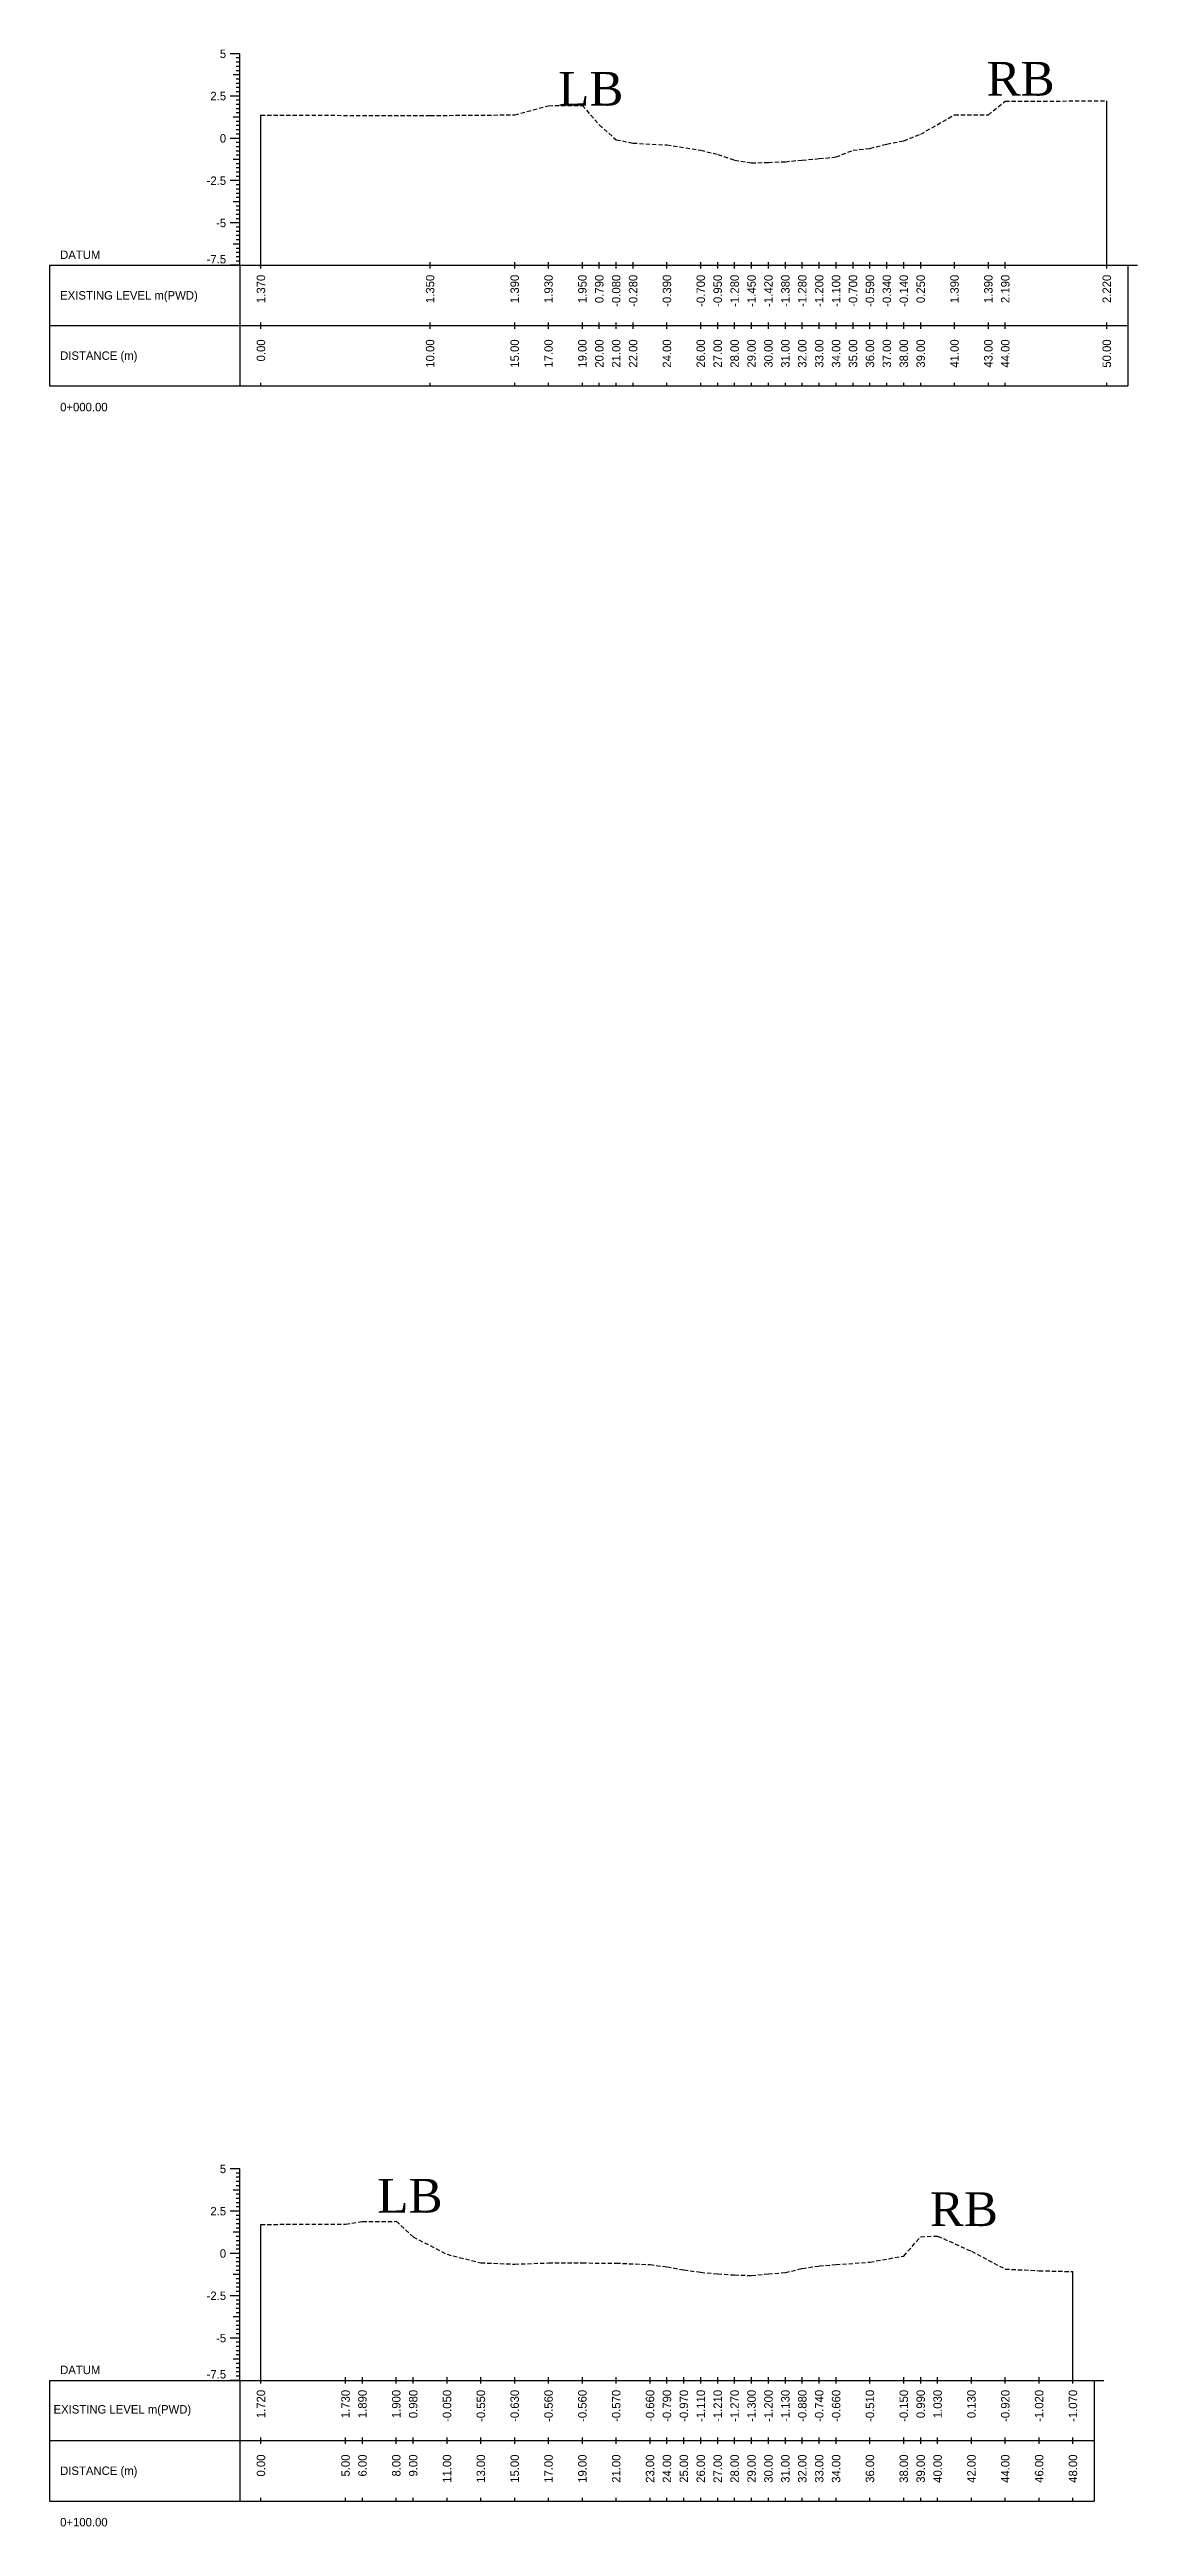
# Model space of a CAD drawing. Header units: inches. Extents: x 2917 to 4535, y -1482 to -1060.
# Drawn here: x 3147.8 to 3212.1, y -1232.3 to -1086 of the extents above; entities that cross this region are included whole.
import ezdxf
from ezdxf.enums import TextEntityAlignment as Align

# ---------------------------------------------------------------- set-up
doc = ezdxf.new("R2010")
doc.units = ezdxf.units.IN
doc.header["$MEASUREMENT"] = 0
doc.linetypes.add('HIDDEN', pattern=[0.375, 0.25, -0.125])
doc.layers.add('CS_Drawing', color=7, linetype='Continuous')
doc.layers.add('GL', color=3, linetype='HIDDEN')
doc.styles.add('romans', font='romans.shx')

msp = doc.modelspace()

# ---------------------------------------------------------------- texts
at = {"char_height": 2, "width": 27.1477, "attachment_point": 1, "style": 'romans'}
for s, insert in [('{\\fTimes New Roman|b0|i0|c0|p18;LB}', (3177.85, -1087.27)), ('{\\fTimes New Roman|b0|i0|c0|p18;RB}', (3203.17, -1086.68)), ('{\\fTimes New Roman|b0|i0|c0|p18;LB}', (3167.16, -1211.79)), ('{\\fTimes New Roman|b0|i0|c0|p18;RB}', (3199.82, -1212.58))]:
    msp.add_mtext(s, dxfattribs=dict(at, insert=insert))
at = {"layer": 'CS_Drawing'}
for s, p in [('5', (3158.22, -1086.2)), ('2.5', (3158.22, -1088.7)), ('0', (3158.22, -1091.2)), ('-2.5', (3158.22, -1093.7)), ('-5', (3158.22, -1096.2)), ('5', (3158.22, -1211.2)), ('2.5', (3158.22, -1213.7)), ('0', (3158.22, -1216.2)), ('-2.5', (3158.22, -1218.7)), ('-5', (3158.22, -1221.2))]:
    msp.add_text(s, height=0.5, dxfattribs=at).set_placement(p, align=Align.MIDDLE_RIGHT)
for s, p in [('DATUM', (3148.41, -1098.08)), ('EXISTING LEVEL m(PWD)', (3148.41, -1100.48)), ('DISTANCE (m)', (3148.41, -1104.04)), ('0+000.00', (3148.41, -1107.08)), ('DATUM', (3148.41, -1223.08)), ('EXISTING LEVEL m(PWD)', (3148.02, -1225.41)), ('DISTANCE (m)', (3148.41, -1229.04)), ('0+100.00', (3148.41, -1232.08))]:
    msp.add_text(s, height=0.5, dxfattribs=at).set_placement(p, align=Align.MIDDLE_LEFT)
for p in [(3158.22, -1098.59), (3158.22, -1223.59)]:
    msp.add_text('-7.5', height=0.5, dxfattribs=at).set_placement(p, align=Align.RIGHT)
for s, p in [('1.370', (3160.28, -1099.26)), ('1.350', (3170.28, -1099.26)), ('1.390', (3175.28, -1099.26)), ('1.930', (3177.28, -1099.26)), ('1.950', (3179.28, -1099.26)), ('0.790', (3180.28, -1099.26)), ('-0.080', (3181.28, -1099.26)), ('-0.280', (3182.28, -1099.26)), ('-0.390', (3184.28, -1099.26)), ('-0.700', (3186.28, -1099.26)), ('-0.950', (3187.28, -1099.26)), ('-1.280', (3188.28, -1099.26)), ('-1.450', (3189.28, -1099.26)), ('-1.420', (3190.28, -1099.26)), ('-1.380', (3191.28, -1099.26)), ('-1.280', (3192.28, -1099.26)), ('-1.200', (3193.28, -1099.26)), ('-1.100', (3194.28, -1099.26)), ('-0.700', (3195.28, -1099.26)), ('-0.590', (3196.28, -1099.26)), ('-0.340', (3197.28, -1099.26)), ('-0.140', (3198.28, -1099.26)), ('0.250', (3199.28, -1099.26)), ('1.390', (3201.28, -1099.26)), ('1.390', (3203.28, -1099.26)), ('2.190', (3204.28, -1099.26)), ('2.220', (3210.28, -1099.26)), ('0.00', (3160.28, -1103.08)), ('10.00', (3170.28, -1103.08)), ('15.00', (3175.28, -1103.08)), ('17.00', (3177.28, -1103.08)), ('19.00', (3179.28, -1103.08)), ('20.00', (3180.28, -1103.08)), ('21.00', (3181.28, -1103.08)), ('22.00', (3182.28, -1103.08)), ('24.00', (3184.28, -1103.08)), ('26.00', (3186.28, -1103.08)), ('27.00', (3187.28, -1103.08)), ('28.00', (3188.28, -1103.08)), ('29.00', (3189.28, -1103.08)), ('30.00', (3190.28, -1103.08)), ('31.00', (3191.28, -1103.08)), ('32.00', (3192.28, -1103.08)), ('33.00', (3193.28, -1103.08)), ('34.00', (3194.28, -1103.08)), ('35.00', (3195.28, -1103.08)), ('36.00', (3196.28, -1103.08)), ('37.00', (3197.28, -1103.08)), ('38.00', (3198.28, -1103.08)), ('39.00', (3199.28, -1103.08)), ('41.00', (3201.28, -1103.08)), ('43.00', (3203.28, -1103.08)), ('44.00', (3204.28, -1103.08)), ('50.00', (3210.28, -1103.08)), ('1.720', (3160.28, -1224.26)), ('1.730', (3165.28, -1224.26)), ('1.890', (3166.28, -1224.26)), ('1.900', (3168.28, -1224.26)), ('0.980', (3169.28, -1224.26)), ('-0.050', (3171.28, -1224.26)), ('-0.550', (3173.28, -1224.26)), ('-0.630', (3175.28, -1224.26)), ('-0.560', (3177.28, -1224.26)), ('-0.560', (3179.28, -1224.26)), ('-0.570', (3181.28, -1224.26)), ('-0.660', (3183.28, -1224.26)), ('-0.790', (3184.28, -1224.26)), ('-0.970', (3185.28, -1224.26)), ('-1.110', (3186.28, -1224.26)), ('-1.210', (3187.28, -1224.26)), ('-1.270', (3188.28, -1224.26)), ('-1.300', (3189.28, -1224.26)), ('-1.200', (3190.28, -1224.26)), ('-1.130', (3191.28, -1224.26)), ('-0.880', (3192.28, -1224.26)), ('-0.740', (3193.28, -1224.26)), ('-0.660', (3194.28, -1224.26)), ('-0.510', (3196.28, -1224.26)), ('-0.150', (3198.28, -1224.26)), ('0.990', (3199.28, -1224.26)), ('1.030', (3200.28, -1224.26)), ('0.130', (3202.28, -1224.26)), ('-0.920', (3204.28, -1224.26)), ('-1.020', (3206.28, -1224.26)), ('-1.070', (3208.28, -1224.26)), ('0.00', (3160.28, -1228.08)), ('5.00', (3165.28, -1228.08)), ('6.00', (3166.28, -1228.08)), ('8.00', (3168.28, -1228.08)), ('9.00', (3169.28, -1228.08)), ('11.00', (3171.28, -1228.08)), ('13.00', (3173.28, -1228.08)), ('15.00', (3175.28, -1228.08)), ('17.00', (3177.28, -1228.08)), ('19.00', (3179.28, -1228.08)), ('21.00', (3181.28, -1228.08)), ('23.00', (3183.28, -1228.08)), ('24.00', (3184.28, -1228.08)), ('25.00', (3185.28, -1228.08)), ('26.00', (3186.28, -1228.08)), ('27.00', (3187.28, -1228.08)), ('28.00', (3188.28, -1228.08)), ('29.00', (3189.28, -1228.08)), ('30.00', (3190.28, -1228.08)), ('31.00', (3191.28, -1228.08)), ('32.00', (3192.28, -1228.08)), ('33.00', (3193.28, -1228.08)), ('34.00', (3194.28, -1228.08)), ('36.00', (3196.28, -1228.08)), ('38.00', (3198.28, -1228.08)), ('39.00', (3199.28, -1228.08)), ('40.00', (3200.28, -1228.08)), ('42.00', (3202.28, -1228.08)), ('44.00', (3204.28, -1228.08)), ('46.00', (3206.28, -1228.08)), ('48.00', (3208.28, -1228.08))]:
    msp.add_text(s, height=0.5, rotation=90, dxfattribs=at).set_placement(p, align=Align.MIDDLE_RIGHT)

# ---------------------------------------------------------------- linework, layer by layer
at = {"layer": 'CS_Drawing'}
for p, q in [((3159.03, -1086.2), (3158.47, -1086.2)), ((3159.03, -1086.2), (3158.64, -1086.2)), ((3159.03, -1087.45), (3158.64, -1087.45)), ((3159.03, -1086.2), (3158.81, -1086.2)), ((3159.03, -1086.45), (3158.81, -1086.45)), ((3159.03, -1086.7), (3158.81, -1086.7)), ((3159.03, -1086.95), (3158.81, -1086.95)), ((3159.03, -1087.2), (3158.81, -1087.2)), ((3159.03, -1087.45), (3158.81, -1087.45)), ((3159.03, -1098.7), (3159.03, -1086.2)), ((3159.03, -1088.7), (3158.47, -1088.7)), ((3159.03, -1088.7), (3158.64, -1088.7)), ((3159.03, -1087.7), (3158.81, -1087.7)), ((3159.03, -1087.95), (3158.81, -1087.95)), ((3159.03, -1088.2), (3158.81, -1088.2)), ((3159.03, -1088.45), (3158.81, -1088.45)), ((3159.03, -1088.7), (3158.81, -1088.7)), ((3159.03, -1088.95), (3158.81, -1088.95)), ((3210.28, -1098.7), (3210.28, -1088.98)), ((3159.03, -1089.95), (3158.64, -1089.95)), ((3159.03, -1089.2), (3158.81, -1089.2)), ((3159.03, -1089.45), (3158.81, -1089.45)), ((3159.03, -1089.7), (3158.81, -1089.7)), ((3159.03, -1089.95), (3158.81, -1089.95)), ((3159.03, -1090.2), (3158.81, -1090.2)), ((3159.03, -1090.45), (3158.81, -1090.45)), ((3160.28, -1098.7), (3160.28, -1089.83)), ((3159.03, -1091.2), (3158.47, -1091.2)), ((3159.03, -1091.2), (3158.64, -1091.2)), ((3159.03, -1090.7), (3158.81, -1090.7)), ((3159.03, -1090.95), (3158.81, -1090.95)), ((3159.03, -1091.2), (3158.81, -1091.2)), ((3159.03, -1091.45), (3158.81, -1091.45)), ((3159.03, -1091.7), (3158.81, -1091.7)), ((3159.03, -1091.95), (3158.81, -1091.95)), ((3159.03, -1092.45), (3158.64, -1092.45)), ((3159.03, -1092.2), (3158.81, -1092.2)), ((3159.03, -1092.45), (3158.81, -1092.45)), ((3159.03, -1092.7), (3158.81, -1092.7)), ((3159.03, -1092.95), (3158.81, -1092.95)), ((3159.03, -1093.2), (3158.81, -1093.2)), ((3159.03, -1093.45), (3158.81, -1093.45)), ((3159.03, -1093.7), (3158.47, -1093.7)), ((3159.03, -1093.7), (3158.64, -1093.7)), ((3159.03, -1093.7), (3158.81, -1093.7)), ((3159.03, -1093.95), (3158.81, -1093.95)), ((3159.03, -1094.2), (3158.81, -1094.2)), ((3159.03, -1094.45), (3158.81, -1094.45)), ((3159.03, -1094.7), (3158.81, -1094.7)), ((3159.03, -1096.2), (3158.47, -1096.2)), ((3159.03, -1094.95), (3158.64, -1094.95)), ((3159.03, -1096.2), (3158.64, -1096.2)), ((3159.03, -1094.95), (3158.81, -1094.95)), ((3159.03, -1095.2), (3158.81, -1095.2)), ((3159.03, -1095.45), (3158.81, -1095.45)), ((3159.03, -1095.7), (3158.81, -1095.7)), ((3159.03, -1095.95), (3158.81, -1095.95)), ((3159.03, -1096.2), (3158.81, -1096.2)), ((3159.03, -1097.45), (3158.64, -1097.45)), ((3159.03, -1096.45), (3158.81, -1096.45)), ((3159.03, -1096.7), (3158.81, -1096.7)), ((3159.03, -1096.95), (3158.81, -1096.95)), ((3159.03, -1097.2), (3158.81, -1097.2)), ((3159.03, -1097.45), (3158.81, -1097.45)), ((3159.03, -1097.7), (3158.81, -1097.7)), ((3147.78, -1098.7), (3159.03, -1098.7)), ((3147.78, -1098.7), (3147.78, -1105.83)), ((3159.03, -1098.7), (3158.47, -1098.7)), ((3159.03, -1098.7), (3158.64, -1098.7)), ((3159.03, -1097.95), (3158.81, -1097.95)), ((3159.03, -1098.2), (3158.81, -1098.2)), ((3159.03, -1098.45), (3158.81, -1098.45)), ((3159.03, -1098.7), (3158.81, -1098.7)), ((3159.03, -1098.7), (3211.53, -1098.7)), ((3159.03, -1098.7), (3159.03, -1105.83)), ((3160.28, -1098.89), (3160.28, -1098.51)), ((3170.28, -1098.89), (3170.28, -1098.51)), ((3175.28, -1098.89), (3175.28, -1098.51)), ((3177.28, -1098.89), (3177.28, -1098.51)), ((3179.28, -1098.89), (3179.28, -1098.51)), ((3180.28, -1098.89), (3180.28, -1098.51)), ((3181.28, -1098.89), (3181.28, -1098.51)), ((3182.28, -1098.89), (3182.28, -1098.51)), ((3184.28, -1098.89), (3184.28, -1098.51)), ((3186.28, -1098.89), (3186.28, -1098.51)), ((3187.28, -1098.89), (3187.28, -1098.51)), ((3188.28, -1098.89), (3188.28, -1098.51)), ((3189.28, -1098.89), (3189.28, -1098.51)), ((3190.28, -1098.89), (3190.28, -1098.51)), ((3191.28, -1098.89), (3191.28, -1098.51)), ((3192.28, -1098.89), (3192.28, -1098.51)), ((3193.28, -1098.89), (3193.28, -1098.51)), ((3194.28, -1098.89), (3194.28, -1098.51)), ((3195.28, -1098.89), (3195.28, -1098.51)), ((3196.28, -1098.89), (3196.28, -1098.51)), ((3197.28, -1098.89), (3197.28, -1098.51)), ((3198.28, -1098.89), (3198.28, -1098.51)), ((3199.28, -1098.89), (3199.28, -1098.51)), ((3201.28, -1098.89), (3201.28, -1098.51)), ((3203.28, -1098.89), (3203.28, -1098.51)), ((3204.28, -1098.89), (3204.28, -1098.51)), ((3210.28, -1098.89), (3210.28, -1098.51)), ((3211.53, -1098.7), (3212.1, -1098.7)), ((3211.53, -1098.7), (3211.93, -1098.7)), ((3211.53, -1098.7), (3211.76, -1098.7)), ((3211.53, -1098.7), (3211.53, -1105.83)), ((3160.28, -1102.45), (3160.28, -1102.08)), ((3170.28, -1102.45), (3170.28, -1102.08)), ((3175.28, -1102.45), (3175.28, -1102.08)), ((3177.28, -1102.45), (3177.28, -1102.08)), ((3179.28, -1102.45), (3179.28, -1102.08)), ((3180.28, -1102.45), (3180.28, -1102.08)), ((3181.28, -1102.45), (3181.28, -1102.08)), ((3182.28, -1102.45), (3182.28, -1102.08)), ((3184.28, -1102.45), (3184.28, -1102.08)), ((3186.28, -1102.45), (3186.28, -1102.08)), ((3187.28, -1102.45), (3187.28, -1102.08)), ((3188.28, -1102.45), (3188.28, -1102.08)), ((3189.28, -1102.45), (3189.28, -1102.08)), ((3190.28, -1102.45), (3190.28, -1102.08)), ((3191.28, -1102.45), (3191.28, -1102.08)), ((3192.28, -1102.45), (3192.28, -1102.08)), ((3193.28, -1102.45), (3193.28, -1102.08)), ((3194.28, -1102.45), (3194.28, -1102.08)), ((3195.28, -1102.45), (3195.28, -1102.08)), ((3196.28, -1102.45), (3196.28, -1102.08)), ((3197.28, -1102.45), (3197.28, -1102.08)), ((3198.28, -1102.45), (3198.28, -1102.08)), ((3199.28, -1102.45), (3199.28, -1102.08)), ((3201.28, -1102.45), (3201.28, -1102.08)), ((3203.28, -1102.45), (3203.28, -1102.08)), ((3204.28, -1102.45), (3204.28, -1102.08)), ((3210.28, -1102.45), (3210.28, -1102.08)), ((3147.78, -1102.26), (3159.03, -1102.26)), ((3159.03, -1102.26), (3211.53, -1102.26)), ((3159.03, -1102.26), (3211.53, -1102.26)), ((3147.78, -1105.83), (3159.03, -1105.83)), ((3159.03, -1105.83), (3211.53, -1105.83)), ((3160.28, -1105.83), (3160.28, -1105.64)), ((3170.28, -1105.83), (3170.28, -1105.64)), ((3175.28, -1105.83), (3175.28, -1105.64)), ((3177.28, -1105.83), (3177.28, -1105.64)), ((3179.28, -1105.83), (3179.28, -1105.64)), ((3180.28, -1105.83), (3180.28, -1105.64)), ((3181.28, -1105.83), (3181.28, -1105.64)), ((3182.28, -1105.83), (3182.28, -1105.64)), ((3184.28, -1105.83), (3184.28, -1105.64)), ((3186.28, -1105.83), (3186.28, -1105.64)), ((3187.28, -1105.83), (3187.28, -1105.64)), ((3188.28, -1105.83), (3188.28, -1105.64)), ((3189.28, -1105.83), (3189.28, -1105.64)), ((3190.28, -1105.83), (3190.28, -1105.64)), ((3191.28, -1105.83), (3191.28, -1105.64)), ((3192.28, -1105.83), (3192.28, -1105.64)), ((3193.28, -1105.83), (3193.28, -1105.64)), ((3194.28, -1105.83), (3194.28, -1105.64)), ((3195.28, -1105.83), (3195.28, -1105.64)), ((3196.28, -1105.83), (3196.28, -1105.64)), ((3197.28, -1105.83), (3197.28, -1105.64)), ((3198.28, -1105.83), (3198.28, -1105.64)), ((3199.28, -1105.83), (3199.28, -1105.64)), ((3201.28, -1105.83), (3201.28, -1105.64)), ((3203.28, -1105.83), (3203.28, -1105.64)), ((3204.28, -1105.83), (3204.28, -1105.64)), ((3210.28, -1105.83), (3210.28, -1105.64)), ((3159.03, -1211.2), (3158.47, -1211.2)), ((3159.03, -1211.2), (3158.64, -1211.2)), ((3159.03, -1211.2), (3158.81, -1211.2)), ((3159.03, -1211.45), (3158.81, -1211.45)), ((3159.03, -1211.7), (3158.81, -1211.7)), ((3159.03, -1211.95), (3158.81, -1211.95)), ((3159.03, -1223.7), (3159.03, -1211.2)), ((3159.03, -1212.45), (3158.64, -1212.45)), ((3159.03, -1212.2), (3158.81, -1212.2)), ((3159.03, -1212.45), (3158.81, -1212.45)), ((3159.03, -1212.7), (3158.81, -1212.7)), ((3159.03, -1212.95), (3158.81, -1212.95)), ((3159.03, -1213.2), (3158.81, -1213.2)), ((3159.03, -1213.45), (3158.81, -1213.45)), ((3159.03, -1213.7), (3158.47, -1213.7)), ((3159.03, -1213.7), (3158.64, -1213.7)), ((3159.03, -1214.95), (3158.64, -1214.95)), ((3159.03, -1213.7), (3158.81, -1213.7)), ((3159.03, -1213.95), (3158.81, -1213.95)), ((3159.03, -1214.2), (3158.81, -1214.2)), ((3159.03, -1214.45), (3158.81, -1214.45)), ((3159.03, -1214.7), (3158.81, -1214.7)), ((3159.03, -1214.95), (3158.81, -1214.95)), ((3160.28, -1223.7), (3160.28, -1214.48)), ((3159.03, -1216.2), (3158.47, -1216.2)), ((3159.03, -1216.2), (3158.64, -1216.2)), ((3159.03, -1215.2), (3158.81, -1215.2)), ((3159.03, -1215.45), (3158.81, -1215.45)), ((3159.03, -1215.7), (3158.81, -1215.7)), ((3159.03, -1215.95), (3158.81, -1215.95)), ((3159.03, -1216.2), (3158.81, -1216.2)), ((3159.03, -1217.45), (3158.64, -1217.45)), ((3159.03, -1216.45), (3158.81, -1216.45)), ((3159.03, -1216.7), (3158.81, -1216.7)), ((3159.03, -1216.95), (3158.81, -1216.95)), ((3159.03, -1217.2), (3158.81, -1217.2)), ((3159.03, -1217.45), (3158.81, -1217.45)), ((3159.03, -1217.7), (3158.81, -1217.7)), ((3208.28, -1223.7), (3208.28, -1217.27)), ((3159.03, -1218.7), (3158.47, -1218.7)), ((3159.03, -1218.7), (3158.64, -1218.7)), ((3159.03, -1217.95), (3158.81, -1217.95)), ((3159.03, -1218.2), (3158.81, -1218.2)), ((3159.03, -1218.45), (3158.81, -1218.45)), ((3159.03, -1218.7), (3158.81, -1218.7)), ((3159.03, -1218.95), (3158.81, -1218.95)), ((3159.03, -1219.2), (3158.81, -1219.2)), ((3159.03, -1219.95), (3158.64, -1219.95)), ((3159.03, -1219.45), (3158.81, -1219.45)), ((3159.03, -1219.7), (3158.81, -1219.7)), ((3159.03, -1219.95), (3158.81, -1219.95)), ((3159.03, -1220.2), (3158.81, -1220.2)), ((3159.03, -1220.45), (3158.81, -1220.45)), ((3159.03, -1220.7), (3158.81, -1220.7)), ((3159.03, -1221.2), (3158.47, -1221.2)), ((3159.03, -1221.2), (3158.64, -1221.2)), ((3159.03, -1220.95), (3158.81, -1220.95)), ((3159.03, -1221.2), (3158.81, -1221.2)), ((3159.03, -1221.45), (3158.81, -1221.45)), ((3159.03, -1221.7), (3158.81, -1221.7)), ((3159.03, -1221.95), (3158.81, -1221.95)), ((3159.03, -1222.2), (3158.81, -1222.2)), ((3147.78, -1223.7), (3159.03, -1223.7)), ((3147.78, -1223.7), (3147.78, -1230.83)), ((3159.03, -1223.7), (3158.47, -1223.7)), ((3159.03, -1222.45), (3158.64, -1222.45)), ((3159.03, -1223.7), (3158.64, -1223.7)), ((3159.03, -1222.45), (3158.81, -1222.45)), ((3159.03, -1222.7), (3158.81, -1222.7)), ((3159.03, -1222.95), (3158.81, -1222.95)), ((3159.03, -1223.2), (3158.81, -1223.2)), ((3159.03, -1223.45), (3158.81, -1223.45)), ((3159.03, -1223.7), (3158.81, -1223.7)), ((3159.03, -1223.7), (3209.53, -1223.7)), ((3159.03, -1223.7), (3159.03, -1230.83)), ((3160.28, -1223.89), (3160.28, -1223.51)), ((3165.28, -1223.89), (3165.28, -1223.51)), ((3166.28, -1223.89), (3166.28, -1223.51)), ((3168.28, -1223.89), (3168.28, -1223.51)), ((3169.28, -1223.89), (3169.28, -1223.51)), ((3171.28, -1223.89), (3171.28, -1223.51)), ((3173.28, -1223.89), (3173.28, -1223.51)), ((3175.28, -1223.89), (3175.28, -1223.51)), ((3177.28, -1223.89), (3177.28, -1223.51)), ((3179.28, -1223.89), (3179.28, -1223.51)), ((3181.28, -1223.89), (3181.28, -1223.51)), ((3183.28, -1223.89), (3183.28, -1223.51)), ((3184.28, -1223.89), (3184.28, -1223.51)), ((3185.28, -1223.89), (3185.28, -1223.51)), ((3186.28, -1223.89), (3186.28, -1223.51)), ((3187.28, -1223.89), (3187.28, -1223.51)), ((3188.28, -1223.89), (3188.28, -1223.51)), ((3189.28, -1223.89), (3189.28, -1223.51)), ((3190.28, -1223.89), (3190.28, -1223.51)), ((3191.28, -1223.89), (3191.28, -1223.51)), ((3192.28, -1223.89), (3192.28, -1223.51)), ((3193.28, -1223.89), (3193.28, -1223.51)), ((3194.28, -1223.89), (3194.28, -1223.51)), ((3196.28, -1223.89), (3196.28, -1223.51)), ((3198.28, -1223.89), (3198.28, -1223.51)), ((3199.28, -1223.89), (3199.28, -1223.51)), ((3200.28, -1223.89), (3200.28, -1223.51)), ((3202.28, -1223.89), (3202.28, -1223.51)), ((3204.28, -1223.89), (3204.28, -1223.51)), ((3206.28, -1223.89), (3206.28, -1223.51)), ((3208.28, -1223.89), (3208.28, -1223.51)), ((3209.53, -1223.7), (3210.1, -1223.7)), ((3209.53, -1223.7), (3209.93, -1223.7)), ((3209.53, -1223.7), (3209.76, -1223.7)), ((3209.53, -1223.7), (3209.53, -1230.83)), ((3147.78, -1227.26), (3159.03, -1227.26)), ((3159.03, -1227.26), (3209.53, -1227.26)), ((3159.03, -1227.26), (3209.53, -1227.26)), ((3160.28, -1227.45), (3160.28, -1227.08)), ((3165.28, -1227.45), (3165.28, -1227.08)), ((3166.28, -1227.45), (3166.28, -1227.08)), ((3168.28, -1227.45), (3168.28, -1227.08)), ((3169.28, -1227.45), (3169.28, -1227.08)), ((3171.28, -1227.45), (3171.28, -1227.08)), ((3173.28, -1227.45), (3173.28, -1227.08)), ((3175.28, -1227.45), (3175.28, -1227.08)), ((3177.28, -1227.45), (3177.28, -1227.08)), ((3179.28, -1227.45), (3179.28, -1227.08)), ((3181.28, -1227.45), (3181.28, -1227.08)), ((3183.28, -1227.45), (3183.28, -1227.08)), ((3184.28, -1227.45), (3184.28, -1227.08)), ((3185.28, -1227.45), (3185.28, -1227.08)), ((3186.28, -1227.45), (3186.28, -1227.08)), ((3187.28, -1227.45), (3187.28, -1227.08)), ((3188.28, -1227.45), (3188.28, -1227.08)), ((3189.28, -1227.45), (3189.28, -1227.08)), ((3190.28, -1227.45), (3190.28, -1227.08)), ((3191.28, -1227.45), (3191.28, -1227.08)), ((3192.28, -1227.45), (3192.28, -1227.08)), ((3193.28, -1227.45), (3193.28, -1227.08)), ((3194.28, -1227.45), (3194.28, -1227.08)), ((3196.28, -1227.45), (3196.28, -1227.08)), ((3198.28, -1227.45), (3198.28, -1227.08)), ((3199.28, -1227.45), (3199.28, -1227.08)), ((3200.28, -1227.45), (3200.28, -1227.08)), ((3202.28, -1227.45), (3202.28, -1227.08)), ((3204.28, -1227.45), (3204.28, -1227.08)), ((3206.28, -1227.45), (3206.28, -1227.08)), ((3208.28, -1227.45), (3208.28, -1227.08)), ((3147.78, -1230.83), (3159.03, -1230.83)), ((3159.03, -1230.83), (3209.53, -1230.83)), ((3160.28, -1230.83), (3160.28, -1230.64)), ((3165.28, -1230.83), (3165.28, -1230.64)), ((3166.28, -1230.83), (3166.28, -1230.64)), ((3168.28, -1230.83), (3168.28, -1230.64)), ((3169.28, -1230.83), (3169.28, -1230.64)), ((3171.28, -1230.83), (3171.28, -1230.64)), ((3173.28, -1230.83), (3173.28, -1230.64)), ((3175.28, -1230.83), (3175.28, -1230.64)), ((3177.28, -1230.83), (3177.28, -1230.64)), ((3179.28, -1230.83), (3179.28, -1230.64)), ((3181.28, -1230.83), (3181.28, -1230.64)), ((3183.28, -1230.83), (3183.28, -1230.64)), ((3184.28, -1230.83), (3184.28, -1230.64)), ((3185.28, -1230.83), (3185.28, -1230.64)), ((3186.28, -1230.83), (3186.28, -1230.64)), ((3187.28, -1230.83), (3187.28, -1230.64)), ((3188.28, -1230.83), (3188.28, -1230.64)), ((3189.28, -1230.83), (3189.28, -1230.64)), ((3190.28, -1230.83), (3190.28, -1230.64)), ((3191.28, -1230.83), (3191.28, -1230.64)), ((3192.28, -1230.83), (3192.28, -1230.64)), ((3193.28, -1230.83), (3193.28, -1230.64)), ((3194.28, -1230.83), (3194.28, -1230.64)), ((3196.28, -1230.83), (3196.28, -1230.64)), ((3198.28, -1230.83), (3198.28, -1230.64)), ((3199.28, -1230.83), (3199.28, -1230.64)), ((3200.28, -1230.83), (3200.28, -1230.64)), ((3202.28, -1230.83), (3202.28, -1230.64)), ((3204.28, -1230.83), (3204.28, -1230.64)), ((3206.28, -1230.83), (3206.28, -1230.64)), ((3208.28, -1230.83), (3208.28, -1230.64))]:
    msp.add_line(p, q, dxfattribs=at)
at = {"layer": 'GL'}
for points in [[(3160.28, -1089.83), (3170.28, -1089.85), (3175.28, -1089.81), (3177.28, -1089.27), (3179.28, -1089.25), (3180.28, -1090.41), (3181.28, -1091.28), (3182.28, -1091.48), (3184.28, -1091.59), (3186.28, -1091.9), (3187.28, -1092.15), (3188.28, -1092.48), (3189.28, -1092.65), (3190.28, -1092.62), (3191.28, -1092.58), (3192.28, -1092.48), (3193.28, -1092.4), (3194.28, -1092.3), (3195.28, -1091.9), (3196.28, -1091.79), (3197.28, -1091.54), (3198.28, -1091.34), (3199.28, -1090.95), (3201.28, -1089.81), (3203.28, -1089.81), (3204.28, -1089.01), (3210.28, -1088.98)], [(3160.28, -1214.48), (3165.28, -1214.47), (3166.28, -1214.31), (3168.28, -1214.3), (3169.28, -1215.22), (3171.28, -1216.25), (3173.28, -1216.75), (3175.28, -1216.83), (3177.28, -1216.76), (3179.28, -1216.76), (3181.28, -1216.77), (3183.28, -1216.86), (3184.28, -1216.99), (3185.28, -1217.17), (3186.28, -1217.31), (3187.28, -1217.41), (3188.28, -1217.47), (3189.28, -1217.5), (3190.28, -1217.4), (3191.28, -1217.33), (3192.28, -1217.08), (3193.28, -1216.94), (3194.28, -1216.86), (3196.28, -1216.71), (3198.28, -1216.35), (3199.28, -1215.21), (3200.28, -1215.17), (3202.28, -1216.07), (3204.28, -1217.12), (3206.28, -1217.22), (3208.28, -1217.27)]]:
    msp.add_lwpolyline(points, dxfattribs=at)

msp.set_redraw_order([(e.dxf.handle, doc.entitydb.next_handle()) for e in msp.query("TEXT MTEXT ATTDEF DIMENSION ARC_DIMENSION")])  # texts and dimensions are drawn at this point

doc.saveas('drawing.dxf')
